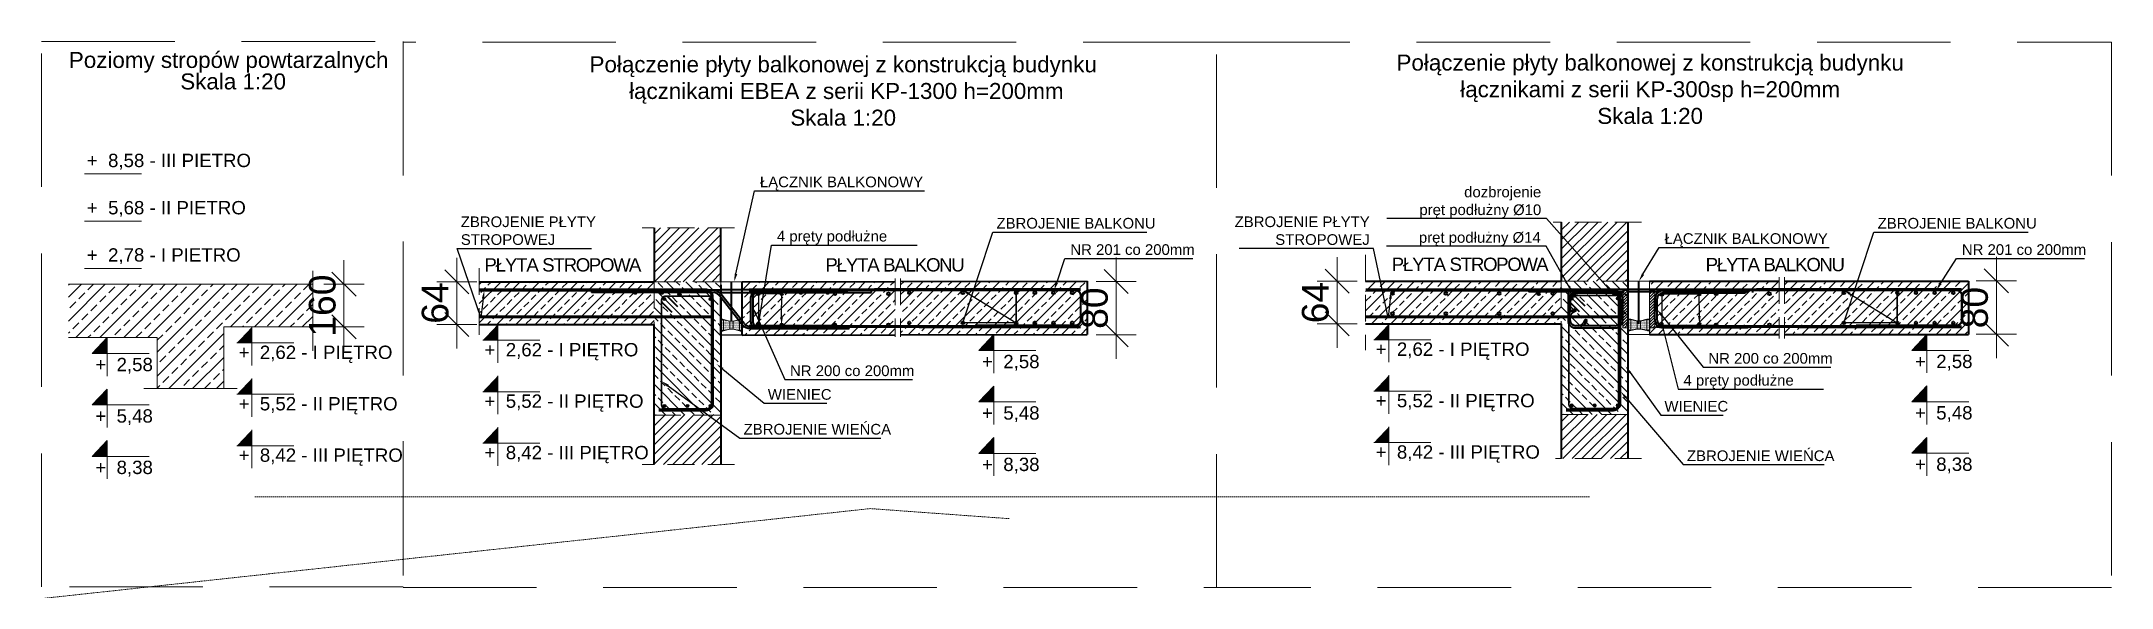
# Model space of a CAD drawing. Header units: millimetres. Extents: x -21220 to 1756793, y -806857 to 86733.
# Drawn here: x 214427 to 222183, y 80810 to 82859 of the extents above; entities that cross this region are included whole.
import ezdxf
from ezdxf import colors
from ezdxf.entities.mleader import LeaderData, LeaderLine
from ezdxf.math import Vec2, Vec3

# ---------------------------------------------------------------- set-up
doc = ezdxf.new("R2010")
doc.units = ezdxf.units.MM
doc.header["$LTSCALE"] = 10
for name, pattern in [('ACANSTGL', [0.11811, 0.07874, -0.03937]), ('DASHED', [0.75, 0.5, -0.25]), ('DASHED2', [0.375, 0.25, -0.125])]:
    doc.linetypes.add(name, pattern=pattern)
doc.layers.get('Defpoints').update_dxf_attribs({"color": 2, "lineweight": 50})
for name, color, linetype, lineweight in [('e-cad_opisy', 2, 'Continuous', 18), ('e-cad_prety_widok', 1, 'Continuous', 40), ('G-Bloki', 221, 'Continuous', 5), ('G-Cienka', 4, 'Continuous', 9), ('G-Elementy konstrukcyjne', 1, 'Continuous', 40), ('G-Kreskowanie', 9, 'Continuous', 5), ('G-Obrys', 3, 'Continuous', 20), ('G-Opisy', 2, 'Continuous', 18), ('G-Przerywana', 8, 'DASHED', 15), ('G-Wymiary', 4, 'Continuous', 9)]:
    doc.layers.add(name, color=color, linetype=linetype, lineweight=lineweight)
doc.layers.add('G-Prety', color=1, linetype='Continuous')
doc.styles.add('Arial-GG', font='arial.ttf')
doc.styles.get("Standard").update_dxf_attribs({"font": 'arial.ttf'})
doc.dimstyles.new('e-cad_1_50_[mm]', dxfattribs={"dimscale": 50, "dimtxt": 2, "dimasz": 1.8, "dimexe": 1.5, "dimexo": 0, "dimgap": 0.6, "dimtad": 1, "dimdec": 1, "dimrnd": 1, "dimtxsty": 'Arial-GG', "dimblk": 'OBLIQUE', "dimcen": 0, "dimdle": 1, "dimclrd": 4, "dimclre": 4, "dimclrt": 7, "dimadec": 1, "dimazin": 0, "dimtfac": 1, "dimtdec": 1, "dimtix": 1, "dimtmove": 0, "dimatfit": 2, "dimfxl": 1.5, "dimfxlon": 1, "dimlwd": -1, "dimlwe": -1, "dimarcsym": 0})
doc.dimstyles.new('W-1 do 50-20-GG mm', dxfattribs={"dimscale": 50, "dimtxt": 2, "dimasz": 1.8, "dimexe": 1.5, "dimexo": 0, "dimgap": 0.6, "dimtad": 1, "dimdec": 1, "dimlfac": 0.4, "dimrnd": 1, "dimtxsty": 'Arial-GG', "dimblk": 'OBLIQUE', "dimcen": 0, "dimdle": 1, "dimclrd": 4, "dimclre": 4, "dimclrt": 7, "dimadec": 1, "dimazin": 0, "dimtfac": 1, "dimtdec": 1, "dimtix": 1, "dimtmove": 0, "dimatfit": 2, "dimfxl": 1.5, "dimfxlon": 1, "dimlwd": -1, "dimlwe": -1, "dimarcsym": 0})
pattern_1 = [(45, (-864958.343, -88164.435), (-35.9210245, 35.9210245), []), (45, (-864922.42, -88164.435), (-35.9210245, 35.9210245), [25.4, -12.7])]
pattern_2 = [(45, (220878.428, 80228.0365), (-3.535534, 3.535534), [])]

msp = doc.modelspace()

# ---------------------------------------------------------------- texts
at = {"layer": 'e-cad_opisy', "ltscale": 4, "style": 'Arial-GG'}
for s, p in [('Poziomy stropów powtarzalnych', (214530.25, 82759.09)), (' Skala 1:20', (214924.47, 82678.57))]:
    msp.add_text(s, height=60, dxfattribs=at).set_placement(p)
at = {"layer": 'G-Opisy', "char_height": 60, "attachment_point": 5}
for s, insert, width in [('Połączenie płyty balkonowej z konstrukcją budynku\\P łącznikami EBEA z serii KP-1300 h=200mm\\PSkala 1:20', (217431.37, 82672.28), 1975.3738), ('Połączenie płyty balkonowej z konstrukcją budynku \\Płącznikami z serii KP-300sp h=200mm\\PSkala 1:20', (220454.68, 82678.8, 0.11), 1930.4514)]:
    msp.add_mtext(s, dxfattribs=dict(at, insert=insert, width=width))
at = {"layer": 'G-Opisy', "char_height": 50, "style": 'Arial-GG'}
for s, insert, attachment_point in [('+  8,58 - III PIETRO', (214597.48, 82437.22), 1), ('+  5,68 - II PIETRO', (214597.48, 82260.03), 1), ('+  2,58', (214629.48, 81612.5), 7), ('+  2,62 - I PIĘTRO', (215166.11, 81652.5), 7), ('+  2,62 - I PIĘTRO', (216087.49, 81662.27), 7), ('+  2,58', (217951.54, 81623.72), 7), ('+  2,62 - I PIĘTRO', (219426.21, 81664.26), 7), ('+  2,58', (221446.87, 81624.26), 7), ('+  5,52 - II PIĘTRO', (215166.11, 81459.67), 7), ('+  5,52 - II PIĘTRO', (216087.49, 81469.43), 7), ('+  5,52 - II PIĘTRO', (219426.21, 81471.42), 7), ('+  5,48', (214629.48, 81419.67), 7), ('+  5,48', (217951.54, 81430.89), 7), ('+  5,48', (221446.87, 81431.42), 7), ('+  8,38', (214629.48, 81226.83), 7), ('+  8,42 - III PIĘTRO', (215166.11, 81266.83), 7), ('+  8,42 - III PIĘTRO', (216087.49, 81276.6), 7), ('+  8,38', (217951.54, 81238.05), 7), ('+  8,42 - III PIĘTRO', (219426.21, 81278.59), 7), ('+  8,38', (221446.87, 81238.59), 7)]:
    msp.add_mtext(s, dxfattribs=dict(at, insert=insert, attachment_point=attachment_point))
at = {"layer": 'G-Opisy', "insert": (214597.48, 82082.83), "char_height": 50, "width": 833.5175, "attachment_point": 1, "style": 'Arial-GG'}
msp.add_mtext('+  2,78 - I PIETRO', dxfattribs=at)
at = {"layer": 'G-Opisy', "color": 3, "char_height": 50, "attachment_point": 1, "style": 'Arial-GG'}
for s, insert, width in [('\\T0.9;\\Q0;\\W1;PŁYTA STROPOWA', (216087.09, 82045.67, -0.06), 718.6936), ('\\T0.9;\\Q0;\\W1;PŁYTA BALKONU', (217364.39, 82045.67, -0.06), 563.6647), ('\\T0.9;\\Q0;\\W1;PŁYTA STROPOWA', (219486.26, 82047.66, -0.06), 718.6936), ('\\T0.9;\\Q0;\\W1;PŁYTA BALKONU', (220662.47, 82046.61, -0.06), 563.6647)]:
    msp.add_mtext(s, dxfattribs=dict(at, insert=insert, width=width))

# ---------------------------------------------------------------- blocks, each defined once
blk = doc.blocks.new('_Oblique')
at = {"color": 0, "linetype": 'ByBlock', "lineweight": -2}
blk.add_line((-0.5, -0.5), (0.5, 0.5), dxfattribs=at)
blk = doc.blocks.new('*D69')
at = {"layer": 'Defpoints', "color": 0, "ltscale": 2, "transparency": 16777216}
for p in [(215444.3, 81947.7), (215561, 81947.7), (215444.3, 81787.7)]:
    blk.add_point(p, dxfattribs=at)
at = {"layer": 'G-Cienka', "color": 4, "ltscale": 2, "transparency": 16777216}
for p, q in [((215561, 81947.7), (215561, 82037.7)), ((215486, 81947.7), (215636, 81947.7)), ((215561, 81787.7), (215561, 81947.7)), ((215486, 81787.7), (215636, 81787.7)), ((215561, 81787.7), (215561, 81697.7))]:
    blk.add_line(p, q, dxfattribs=at)
at = {"layer": 'G-Cienka', "color": 4, "ltscale": 2, "transparency": 16777216, "xscale": 90, "yscale": 90, "zscale": 90}
for p, rotation in [((215561, 81947.7), 270), ((215561, 81787.7), 90)]:
    blk.add_blockref('_Oblique', p, dxfattribs=dict(at, rotation=rotation))
at = {"layer": 'G-Cienka', "color": 7, "lineweight": -3, "ltscale": 2, "transparency": 16777216, "insert": (215480, 81867.7), "char_height": 100, "attachment_point": 5, "rotation": 90, "style": 'Arial-GG'}
blk.add_mtext('160', dxfattribs=at)
blk = doc.blocks.new('wkladka stalowa')
h = blk.add_hatch()
h.set_pattern_fill('DOTS', color=256, scale=1.5, style=0)
h.set_pattern_definition([(0, (-1041.124, 2574.6822), (1.190625, 2.38125), [0, -2.38125])])
h.paths.add_polyline_path([(1, 42), (11, 42), (35, 36.5), (47, 36.5), (71, 42), (81, 42), (81, 2), (71, 2), (47, 7.5), (35, 7.5), (11, 2), (1, 2)])
for p, q in [((11, 42), (11, 2)), ((35, 36.5), (35, 7.5)), ((47, 36.5), (47, 7.5)), ((71, 42), (71, 2))]:
    blk.add_line(p, q)
for points in [[(8, 1), (8, 0), (0, 0), (0, 44), (8, 44), (8, 43)], [(1, 42), (1, 43), (11.1, 43), (35.1, 37.5), (46.9, 37.5), (70.9, 43), (81, 43), (81, 42)], [(1, 42), (11, 42), (35, 36.5), (47, 36.5), (71, 42), (81, 42), (81, 2), (71, 2), (47, 7.5), (35, 7.5), (11, 2), (1, 2), (1, 42)], [(81, 2), (81, 1), (70.9, 1), (46.9, 6.5), (35.1, 6.5), (11.1, 1), (1, 1), (1, 2)], [(74, 1), (74, 0), (82, 0), (82, 44), (74, 44), (74, 43)], [(82, 43), (82, 1)]]:
    blk.add_lwpolyline(points)
blk = doc.blocks.new('*D70')
at = {"layer": 'Defpoints', "color": 0, "ltscale": 2, "transparency": 16777216}
for p in [(215984, 81957.4), (216067.7, 81957.4, 0.1), (216067.7, 81797.4, 0.1)]:
    blk.add_point(p, dxfattribs=at)
at = {"layer": 'G-Wymiary', "color": 4, "ltscale": 2, "transparency": 16777216}
for p, q in [((215984, 81957.4), (215984, 82047.4)), ((216059, 81957.4), (215909, 81957.4)), ((215984, 81797.4), (215984, 81957.4)), ((216059, 81797.4), (215909, 81797.4)), ((215984, 81797.4), (215984, 81707.4))]:
    blk.add_line(p, q, dxfattribs=at)
at = {"layer": 'G-Wymiary', "color": 4, "ltscale": 2, "transparency": 16777216, "xscale": 90, "yscale": 90, "zscale": 90}
for p, rotation in [((215984, 81957.4), 270), ((215984, 81797.4), 90)]:
    blk.add_blockref('_Oblique', p, dxfattribs=dict(at, rotation=rotation))
at = {"layer": 'G-Wymiary', "color": 7, "ltscale": 2, "transparency": 16777216, "insert": (215902.9, 81877.4), "char_height": 100, "attachment_point": 5, "rotation": 90, "style": 'Arial-GG'}
blk.add_mtext('64', dxfattribs=at)
blk = doc.blocks.new('*D71')
at = {"layer": 'Defpoints', "color": 0, "ltscale": 2, "transparency": 16777216}
for p in [(217626.2, 81958.3, 0.1), (218454.1, 81958.3), (217626.2, 81758.3, 0.1)]:
    blk.add_point(p, dxfattribs=at)
at = {"layer": 'G-Wymiary', "color": 4, "ltscale": 2, "transparency": 16777216}
for p, q in [((218454.1, 81958.3), (218454.1, 82048.3)), ((218379.1, 81958.3), (218529.1, 81958.3)), ((218454.1, 81758.3), (218454.1, 81958.3)), ((218379.1, 81758.3), (218529.1, 81758.3)), ((218454.1, 81758.3), (218454.1, 81668.3))]:
    blk.add_line(p, q, dxfattribs=at)
at = {"layer": 'G-Wymiary', "color": 4, "ltscale": 2, "transparency": 16777216, "xscale": 90, "yscale": 90, "zscale": 90}
for p, rotation in [((218454.1, 81958.3), 270), ((218454.1, 81758.3), 90)]:
    blk.add_blockref('_Oblique', p, dxfattribs=dict(at, rotation=rotation))
at = {"layer": 'G-Wymiary', "color": 7, "ltscale": 2, "transparency": 16777216, "insert": (218373, 81858.3), "char_height": 100, "attachment_point": 5, "rotation": 90, "style": 'Arial-GG'}
blk.add_mtext('80', dxfattribs=at)
blk = doc.blocks.new('*D67')
at = {"layer": 'Defpoints', "color": 0, "ltscale": 2, "transparency": 16777216}
for p in [(219281.6, 81959.4), (219365.3, 81959.4, 0.1), (219365.3, 81799.4, 0.1)]:
    blk.add_point(p, dxfattribs=at)
at = {"layer": 'G-Wymiary', "color": 4, "ltscale": 2, "transparency": 16777216}
for p, q in [((219281.6, 81959.4), (219281.6, 82049.4)), ((219356.6, 81959.4), (219206.6, 81959.4)), ((219281.6, 81799.4), (219281.6, 81959.4)), ((219356.6, 81799.4), (219206.6, 81799.4)), ((219281.6, 81799.4), (219281.6, 81709.4))]:
    blk.add_line(p, q, dxfattribs=at)
at = {"layer": 'G-Wymiary', "color": 4, "ltscale": 2, "transparency": 16777216, "xscale": 90, "yscale": 90, "zscale": 90}
for p, rotation in [((219281.6, 81959.4), 270), ((219281.6, 81799.4), 90)]:
    blk.add_blockref('_Oblique', p, dxfattribs=dict(at, rotation=rotation))
at = {"layer": 'G-Wymiary', "color": 7, "ltscale": 2, "transparency": 16777216, "insert": (219200.5, 81879.4), "char_height": 100, "attachment_point": 5, "rotation": 90, "style": 'Arial-GG'}
blk.add_mtext('64', dxfattribs=at)
blk = doc.blocks.new('*D68')
at = {"layer": 'Defpoints', "color": 0, "ltscale": 2, "transparency": 16777216}
for p in [(220923.8, 81960.3, 0.1), (221751.6, 81960.3), (220923.8, 81760.3, 0.1)]:
    blk.add_point(p, dxfattribs=at)
at = {"layer": 'G-Wymiary', "color": 4, "ltscale": 2, "transparency": 16777216}
for p, q in [((221751.6, 81960.3), (221751.6, 82050.3)), ((221676.6, 81960.3), (221826.6, 81960.3)), ((221751.6, 81760.3), (221751.6, 81960.3)), ((221676.6, 81760.3), (221826.6, 81760.3)), ((221751.6, 81760.3), (221751.6, 81670.3))]:
    blk.add_line(p, q, dxfattribs=at)
at = {"layer": 'G-Wymiary', "color": 4, "ltscale": 2, "transparency": 16777216, "xscale": 90, "yscale": 90, "zscale": 90}
for p, rotation in [((221751.6, 81960.3), 270), ((221751.6, 81760.3), 90)]:
    blk.add_blockref('_Oblique', p, dxfattribs=dict(at, rotation=rotation))
at = {"layer": 'G-Wymiary', "color": 7, "ltscale": 2, "transparency": 16777216, "insert": (221670.6, 81860.3), "char_height": 100, "attachment_point": 5, "rotation": 90, "style": 'Arial-GG'}
blk.add_mtext('80', dxfattribs=at)

# ---------------------------------------------------------------- dimensions: what is measured, and where the dimension line sits
at = {"layer": 'G-Cienka', "lineweight": -3, "ltscale": 2}
dim = msp.add_linear_dim(base=(215561.04, 81947.67), p1=(215444.32, 81787.67), p2=(215444.32, 81947.67), angle=90, text='160', dimstyle='e-cad_1_50_[mm]', dxfattribs=at)
dim.commit()
dim.dimension.update_dxf_attribs({"geometry": '*D69', "text_midpoint": (215479.99, 81867.67)})
at = {"layer": 'G-Wymiary', "ltscale": 2}
for base, p1, p2, picture, middle in [((215983.99, 81957.44, -0.06), (216067.68, 81797.44), (216067.68, 81957.44), '*D70', (215902.93, 81877.44, -0.06)), ((218454.06, 81958.32, -0.06), (217626.23, 81758.32), (217626.23, 81958.32), '*D71', (218373.01, 81858.32, -0.06)), ((219281.57, 81959.43, -0.06), (219365.27, 81799.43), (219365.27, 81959.43), '*D67', (219200.52, 81879.43, -0.06)), ((221751.65, 81960.31, -0.06), (220923.81, 81760.31), (220923.81, 81960.31), '*D68', (221670.59, 81860.31, -0.06))]:
    dim = msp.add_linear_dim(base=base, p1=p1, p2=p2, angle=90, dimstyle='W-1 do 50-20-GG mm', dxfattribs=at)
    dim.commit()
    dim.dimension.update_dxf_attribs({"geometry": picture, "text_midpoint": middle})

# ---------------------------------------------------------------- hatches: boundary and pattern name
at = {"layer": 'G-Kreskowanie', "ltscale": 2}
h = msp.add_hatch(dxfattribs=at)
h.set_pattern_fill('ANSI31', color=256, scale=8, style=0)
h.set_pattern_definition([(45, (-899319.326, -102294.862), (-17.96051224, 17.96051224), [])])
h.paths.add_polyline_path([(216972.75, 81957.44), (216972.75, 82159.21), (216722.6, 82159.21), (216722.6, 81957.44), (216722.6, 81957.44), (216972.75, 81957.44)])
h.paths.add_polyline_path([(216722.6, 81457.44), (216722.6, 81272.26), (216972.75, 81272.26), (216972.75, 81707.44), (216972.75, 81457.44)])
h = msp.add_hatch(dxfattribs=at)
h.set_pattern_fill('ANSI31', color=256, scale=8, style=0)
h.set_pattern_definition([(45, (-864958.343, -88164.435), (-17.96051224, 17.96051224), [])])
h.paths.add_polyline_path([(220121.77, 82180.97), (220121.77, 82131.46), (220274.54, 81959.43), (220371.92, 81959.43), (220371.92, 81959.43), (220371.92, 82180.97), (220121.77, 82180.97)])
h.paths.add_polyline_path([(220121.77, 82131.46), (220121.77, 81988.73), (220138.37, 81959.43), (220274.54, 81959.43)])
h.paths.add_polyline_path([(220371.92, 81294.01), (220371.92, 81709.43), (220371.92, 81459.43), (220121.77, 81459.43), (220121.77, 81709.43), (220121.77, 81294.01)])
h = msp.add_hatch(dxfattribs=at)
h.set_pattern_fill('ANSI33', color=256, scale=8, style=0)
h.set_pattern_definition(pattern_1)
h.paths.add_polyline_path([(220121.77, 81959.43), (219388.53, 81959.43), (219388.53, 81799.43), (220121.77, 81799.43), (220121.77, 81799.43), (220121.77, 81919.43), (220001.92, 81919.43), (220001.92, 81929.43), (220121.77, 81929.43), (220121.77, 81959.43)])
h.paths.add_polyline_path([(220040.92, 81911.43, -1), (220032.92, 81911.43, -1)], flags=16)
h.paths.add_polyline_path([(220451.92, 81959.43), (220451.92, 81929.43), (220821.92, 81929.43), (220821.92, 81919.43), (220811.92, 81919.43), (220811.92, 81915.43), (220639.54, 81915.43, -0.3657741), (220643.7, 81910.5, -2.1534507), (220637.87, 81915.43), (220503.92, 81915.43, 0.4142136), (220479.92, 81891.43), (220479.92, 81845.43), (220479.92, 81836.43), (220479.92, 81816.43, 0.4142136), (220503.92, 81792.43), (220518.53, 81792.43), (220515.41, 81810.71), (220530.43, 81792.43), (220612.28, 81792.43), (220811.92, 81792.43), (220821.92, 81792.43), (220821.92, 81784.43), (220811.92, 81784.43), (220634.19, 81784.43), (220626.02, 81759.43), (220938.12, 81759.43), (220938.12, 81959.43)])
h.paths.add_polyline_path([(220503.7, 81798.93, -1), (220493.7, 81798.93, -1)], flags=16)
h.paths.add_polyline_path([(220643.7, 81798.23, -1), (220633.7, 81798.23, -1)], flags=16)
h.paths.add_polyline_path([(220503.7, 81908.82, -1), (220493.7, 81908.82, -1)], flags=16)
h.paths.add_polyline_path([(220452.92, 81784.43), (220452.92, 81773.43), (220451.92, 81773.43), (220451.92, 81759.43), (220508.46, 81759.43), (220502.27, 81784.47, -0.3991926), (220471.92, 81816.43), (220471.92, 81784.43)])
h.paths.add_polyline_path([(220508.46, 81759.43), (220524.15, 81759.43), (220519.89, 81784.43), (220503.92, 81784.43, -0.0128897), (220502.27, 81784.47)])
h.paths.add_polyline_path([(220524.15, 81759.43), (220557.53, 81759.43), (220537, 81784.43), (220519.89, 81784.43)])
h.paths.add_polyline_path([(220557.53, 81759.43), (220604.9, 81759.43), (220610.49, 81784.43), (220537, 81784.43)])
h.paths.add_polyline_path([(220604.9, 81759.43), (220626.02, 81759.43), (220634.19, 81784.43), (220610.49, 81784.43)])
h.paths.add_polyline_path([(220121.77, 81988.73), (220121.77, 81959.43), (220121.77, 81959.43), (220138.37, 81959.43)])
at = {"layer": 'G-Kreskowanie', "ltscale": 0.8}
h = msp.add_hatch(dxfattribs=at)
h.set_pattern_fill('ANSI33', color=256, scale=10, style=0)
h.set_pattern_definition([(45, (-865701.27, -51093.184), (-44.9012806, 44.9012806), []), (45, (-865656.37, -51093.184), (-44.9012806, 44.9012806), [31.75, -15.875])])
h.paths.add_polyline_path([(214528.54, 81747.67), (214528.54, 81947.67), (215444.32, 81947.67), (215444.32, 81787.67), (215111.32, 81787.67), (215111.32, 81556.49), (214861.32, 81556.49), (214861.32, 81747.67)])
at = {"layer": 'G-Kreskowanie', "ltscale": 2}
h = msp.add_hatch(dxfattribs=at)
h.set_pattern_fill('ANSI33', color=256, scale=8, style=0)
h.set_pattern_definition([(45, (-899319.326, -102294.86), (-35.9210245, 35.9210245), []), (45, (-899283.405, -102294.86), (-35.9210245, 35.9210245), [25.4, -12.7])])
h.paths.add_polyline_path([(216067.68, 81797.44), (216722.6, 81797.44), (216722.6, 81797.44), (216722.6, 81917.44), (216652.75, 81917.44), (216652.75, 81917.44, -0.4142136), (216655.75, 81914.44, -2.4142136), (216652.75, 81917.44), (216652.75, 81917.44), (216571.75, 81917.44), (216487.75, 81917.44), (216487.75, 81927.44), (216722.6, 81927.44), (216722.6, 81957.44), (216722.6, 81957.44), (216067.68, 81957.44)])
h.paths.add_polyline_path([(217200.69, 81917.3, -0.4142136), (217205.69, 81912.3, -2.4142136), (217200.69, 81917.3), (217200.69, 81917.44), (217113.14, 81917.44), (217113.14, 81917.3, -0.4142136), (217118.14, 81912.3, -2.4142136), (217113.14, 81917.3), (217113.14, 81917.44), (217108.64, 81917.44), (217108.64, 81917.44, 0.3153877), (217092.64, 81901.44), (217092.64, 81901.44), (217092.64, 81879.59), (217092.64, 81806.72), (217092.64, 81806.72, 0.0087854), (217092.64, 81806.16, 0.4090448), (217108.64, 81790.44), (217108.64, 81790.44), (217111.96, 81790.44, -2.0602463), (217118.14, 81795.3, -0.3464578), (217114.31, 81790.44), (217199.52, 81790.44, -2.0602463), (217205.69, 81795.3, -0.3464578), (217201.87, 81790.44), (217444.64, 81790.44), (217453.75, 81790.44), (217453.75, 81782.44), (217444.64, 81782.44), (217108.64, 81782.44), (217082.75, 81782.44), (217082.75, 81782.44, -0.2051725), (217054.65, 81794.25), (217054.65, 81794.25), (217053.75, 81795.4), (217053.75, 81773.44), (217053.75, 81772.44), (217052.75, 81772.44), (217052.75, 81770.34), (217052.75, 81757.44), (217626.23, 81758.32), (217626.23, 81958.32), (217052.75, 81957.44), (217052.75, 81956.19), (217052.75, 81945.94), (217052.75, 81927.44), (217537.75, 81927.44), (217537.75, 81917.44), (217537.75, 81917.44), (217444.64, 81917.44), (217372.75, 81917.44), (217372.75, 81917.44, -0.4142136), (217375.75, 81914.44, -2.4142136), (217372.75, 81917.44), (217372.75, 81917.44), (217272.75, 81917.44), (217272.75, 81917.44, -0.4142136), (217275.75, 81914.44, -2.4142136), (217272.75, 81917.44), (217272.75, 81917.44), (217200.69, 81917.44)])
h.paths.add_polyline_path([(218345.94, 81759.43), (218345.94, 81959.43), (217646.23, 81958.35), (217646.23, 81758.35)])
h.paths.add_polyline_path([(217053.75, 81815.44), (217053.75, 81808.22), (217060.12, 81800.1, 0.2086908), (217082.75, 81790.44), (217082.75, 81790.44), (217090.75, 81790.44), (217090.75, 81790.44, -0.1814517), (217084.64, 81806.16), (217084.64, 81806.72), (217084.64, 81878.72), (217084.64, 81900.44), (217084.64, 81900.44, -0.1692876), (217092.91, 81917.44), (217092.91, 81917.44), (217052.75, 81917.44), (217052.75, 81816.44), (217053.75, 81816.44)])
h.paths.add_polyline_path([(216972.75, 81707.44), (216972.75, 81757.44), (216972.75, 81707.44)])
h.paths.add_polyline_path([(216972.75, 81757.44), (216972.75, 81757.44), (216972.75, 81772.44), (216972.75, 81772.44)])
h.paths.add_polyline_path([(216822.6, 81912.3, 0.4142136), (216817.6, 81917.3, 2.4142136)])
h.paths.add_polyline_path([(216755.75, 81914.44, 0.4142136), (216752.75, 81917.44, 2.4142136)])
h.paths.add_polyline_path([(216722.6, 81797.44), (216722.6, 81797.44), (216722.6, 81707.44)])
h = msp.add_hatch(dxfattribs=at)
h.set_pattern_fill('ANSI33', color=256, scale=8, angle=90, style=0)
h.set_pattern_definition([(135, (-899319.326, -102294.86), (-35.9210245, -35.9210245), []), (135, (-899319.326, -102258.94), (-35.9210245, -35.9210245), [25.4, -12.7])])
h.paths.add_polyline_path([(216972.75, 81707.44), (216972.75, 81757.44), (216972.75, 81757.44), (216972.75, 81772.44), (216972.75, 81772.44), (216971.75, 81772.44), (216971.75, 81816.44), (216972.75, 81816.44), (216972.75, 81885.34), (216972.75, 81886.34), (216972.75, 81895.79), (216972.75, 81898.68), (216965.38, 81908.07), (216965.38, 81908.07, 0.1989124), (216942.76, 81917.44), (216752.75, 81917.44), (216752.75, 81917.44, -0.4142136), (216755.75, 81914.44, -2.4142136), (216752.75, 81917.44), (216752.75, 81917.44), (216722.6, 81917.44), (216722.6, 81797.44), (216722.6, 81797.44), (216722.6, 81457.44), (216972.75, 81457.44)])
h.paths.add_polyline_path([(216822.6, 81912.3, -1), (216812.6, 81912.3, -1)], flags=16)
h.paths.add_polyline_path([(216972.75, 81945.94), (216972.75, 81957.44), (216722.6, 81957.44), (216722.6, 81927.44), (216972.75, 81927.44), (216972.75, 81942.89)])
h = msp.add_hatch(color=256, dxfattribs=at)
edge = h.paths.add_edge_path()
edge.add_arc((216817.6, 81912.3), 5, 191.459156, 466.959613)
edge.add_arc((216817.6, 81912.3), 5, 106.959613, 191.459156)
h = msp.add_hatch(color=256, dxfattribs=at)
edge = h.paths.add_edge_path()
edge.add_line((217444.64, 81790.44), (217201.87, 81790.44))
edge.add_arc((217200.69, 81795.3), 5, 256.436177, 283.563823, ccw=False)
edge.add_line((217199.52, 81790.44), (217114.31, 81790.44))
edge.add_arc((217113.58, 81791.54), 1.32, 250.140316, 303.423507, ccw=False)
edge.add_line((217113.14, 81790.3), (217111.96, 81790.44))
edge.add_arc((217109.34, 81807.44), 17.21, 166.08555, 278.764238, ccw=False)
edge.add_line((217092.64, 81811.58), (217092.64, 81896.44))
edge.add_arc((217133.68, 81881.76), 43.58, 125.065361, 160.326742, ccw=False)
edge.add_line((217108.64, 81917.44), (217444.64, 81917.44))
edge.add_line((217444.64, 81917.44), (217444.64, 81925.44))
edge.add_line((217444.64, 81925.44), (217108.64, 81925.44))
edge.add_arc((217128.85, 81884.67), 45.5, 116.366073, 166.314329)
edge.add_line((217084.64, 81895.44), (217084.64, 81806.72))
edge.add_arc((217108.64, 81806.44), 24, 179.324733, 270)
edge.add_line((217108.64, 81782.44), (217444.64, 81782.44))
edge.add_line((217444.64, 81782.44), (217444.64, 81790.44))
h = msp.add_hatch(color=256, dxfattribs=at)
edge = h.paths.add_edge_path()
edge.add_line((217444.64, 81790.44), (217201.87, 81790.44))
edge.add_arc((217200.69, 81795.3), 5, 256.436177, 283.563823, ccw=False)
edge.add_line((217199.52, 81790.44), (217114.31, 81790.44))
edge.add_arc((217113.58, 81791.54), 1.32, 250.140316, 303.423507, ccw=False)
edge.add_line((217113.14, 81790.3), (217111.96, 81790.44))
edge.add_arc((217109.34, 81807.44), 17.21, 166.08555, 278.764238, ccw=False)
edge.add_line((217092.64, 81811.58), (217092.64, 81901.44))
edge.add_arc((217112.06, 81898.02), 19.72, 99.990736, 170.009264, ccw=False)
edge.add_line((217108.64, 81917.44), (217444.64, 81917.44))
edge.add_line((217444.64, 81917.44), (217444.64, 81925.44))
edge.add_line((217444.64, 81925.44), (217108.64, 81925.44))
edge.add_arc((217113.16, 81897.08), 28.72, 99.054793, 173.283508)
edge.add_line((217084.64, 81900.44), (217084.64, 81806.72))
edge.add_arc((217108.64, 81806.44), 24, 179.324733, 270)
edge.add_line((217108.64, 81782.44), (217444.64, 81782.44))
edge.add_line((217444.64, 81782.44), (217444.64, 81790.44))
h = msp.add_hatch(color=256, dxfattribs=at)
edge = h.paths.add_edge_path()
edge.add_arc((217113.14, 81912.3), 5, 191.459156, 466.959613)
edge.add_arc((217113.14, 81912.3), 5, 106.959613, 191.459156)
h = msp.add_hatch(color=256, dxfattribs=at)
edge = h.paths.add_edge_path()
edge.add_arc((217200.69, 81912.3), 5, 191.459156, 466.959613)
edge.add_arc((217200.69, 81912.3), 5, 106.959613, 191.459156)
h = msp.add_hatch(dxfattribs=at)
h.set_pattern_fill('ANSI33', color=256, scale=8, angle=90, style=0)
h.set_pattern_definition([(135, (-895920.155, -102292.873), (-35.9210245, -35.9210245), []), (135, (-895920.155, -102256.95), (-35.9210245, -35.9210245), [25.4, -12.7])])
h.paths.add_polyline_path([(220371.92, 81709.43), (220371.92, 81759.43), (220371.92, 81759.43), (220371.92, 81774.43), (220371.92, 81774.43), (220370.92, 81774.43), (220370.92, 81818.43), (220371.92, 81818.43), (220371.92, 81887.33), (220371.92, 81888.33), (220371.92, 81897.77), (220371.92, 81900.66), (220364.55, 81910.06), (220364.55, 81910.06, 0.1989124), (220341.93, 81919.43), (220151.92, 81919.43), (220151.92, 81919.43, -0.4142136), (220154.92, 81916.43, -2.4142136), (220151.92, 81919.43), (220151.92, 81919.43), (220121.77, 81919.43), (220121.77, 81799.43), (220121.77, 81799.43), (220121.77, 81459.43), (220371.92, 81459.43)])
h.paths.add_polyline_path([(220221.77, 81914.29, -1), (220211.77, 81914.29, -1)], flags=16)
h.paths.add_polyline_path([(220371.92, 81947.93), (220371.92, 81959.43), (220121.77, 81959.43), (220121.77, 81929.43), (220371.92, 81929.43), (220371.92, 81944.88)])
at = {"layer": 'G-Kreskowanie'}
h = msp.add_hatch(color=1, dxfattribs=at)
h.dxf.hatch_style = 1
edge = h.paths.add_edge_path()
edge.add_arc((220167.79, 81907.49), 7, 0, 360)
h = msp.add_hatch(dxfattribs=at)
h.set_pattern_fill('ANSI31', color=256, style=0)
h.set_pattern_definition([(45, (-2959206.9724, -270754.3526), (-2.2450640303, 2.2450640303), [])])
edge = h.paths.add_edge_path()
edge.add_arc((220318.43, 81910.01), 5, 191.459156, 466.959613)
edge.add_arc((220318.43, 81910.01), 5, 106.959613, 191.459156)
h = msp.add_hatch(dxfattribs=at)
h.set_pattern_fill('ANSI31', color=256, scale=60, style=0)
h.set_pattern_definition([(45, (220878.428, 79812.431), (-5.3033, 5.3033), [])])
h.paths.add_polyline_path([(220471.92, 81784.43), (220451.92, 81784.43), (220451.92, 81924.43), (220471.92, 81924.43)])
h.paths.add_polyline_path([(220371.92, 81924.43), (220371.92, 81784.43), (220351.92, 81784.43), (220351.92, 81924.43)])
at = {"layer": 'G-Kreskowanie', "ltscale": 2}
h = msp.add_hatch(color=256, dxfattribs=at)
edge = h.paths.add_edge_path()
edge.add_line((220811.92, 81784.43), (220811.92, 81792.43))
edge.add_line((220811.92, 81792.43), (220503.92, 81792.43))
edge.add_arc((220503.94, 81816.46), 24.04, 182.473658, 269.964093, ccw=False)
edge.add_line((220479.92, 81815.43), (220479.92, 81891.43))
edge.add_arc((220503.92, 81891.43), 24, 90, 180, ccw=False)
edge.add_line((220503.92, 81915.43), (220811.92, 81915.43))
edge.add_line((220811.92, 81915.43), (220811.92, 81923.43))
edge.add_line((220811.92, 81923.43), (220503.92, 81923.43))
edge.add_arc((220503.92, 81891.43), 32, 90, 180)
edge.add_line((220471.92, 81891.43), (220471.92, 81815.43))
edge.add_arc((220503.93, 81816.45), 32.03, 181.838854, 269.979907)
edge.add_line((220503.92, 81784.43), (220811.92, 81784.43))
at = {"layer": 'G-Kreskowanie'}
h = msp.add_hatch(dxfattribs=at)
h.set_pattern_fill('ANSI31', color=256, scale=40, style=0)
h.set_pattern_definition(pattern_2)
edge = h.paths.add_edge_path()
edge.add_arc((220498.7, 81908.82), 5, 191.459156, 466.959613)
edge.add_arc((220498.7, 81908.82), 5, 106.959613, 191.459156)
h = msp.add_hatch(dxfattribs=at)
h.set_pattern_fill('ANSI31', color=256, scale=40, style=0)
h.set_pattern_definition(pattern_2)
edge = h.paths.add_edge_path()
edge.add_arc((220638.7, 81910.5), 5, 191.459156, 466.959613)
edge.add_arc((220638.7, 81910.5), 5, 106.959613, 191.459156)
at = {"layer": 'G-Kreskowanie', "ltscale": 2}
h = msp.add_hatch(dxfattribs=at)
h.set_pattern_fill('ANSI33', color=256, scale=8, style=0)
h.set_pattern_definition(pattern_1)
h.paths.add_polyline_path([(220958.12, 81959.43), (220958.12, 81759.43), (221647.3, 81759.43), (221647.3, 81959.43)])
at = {"layer": 'G-Kreskowanie', "ltscale": 0.8}
h = msp.add_hatch(color=256, dxfattribs=at)
edge = h.paths.add_edge_path()
edge.add_arc((216761.55, 81892.42), 6, 0, 360)
h = msp.add_hatch(color=256, dxfattribs=at)
edge = h.paths.add_edge_path()
edge.add_arc((216933.95, 81892.42), 6, 0, 360)
h = msp.add_hatch(color=256, dxfattribs=at)
edge = h.paths.add_edge_path()
edge.add_arc((220160.72, 81894.41), 6, 0, 360)
h = msp.add_hatch(color=256, dxfattribs=at)
edge = h.paths.add_edge_path()
edge.add_arc((220333.12, 81894.41), 6, 0, 360)
for points in [[(215215.89, 81787.67), (215215.89, 81787.67), (215159.45, 81728.01), (215215.89, 81728.01)], [(216137.27, 81797.44), (216137.27, 81797.44), (216080.83, 81737.78), (216137.27, 81737.78)], [(217995.79, 81758.89), (217995.79, 81758.89), (217939.35, 81699.23), (217995.79, 81699.23)], [(219475.99, 81799.43), (219475.99, 81799.43), (219419.55, 81739.77), (219475.99, 81739.77)], [(221491.12, 81759.43), (221491.12, 81759.43), (221434.68, 81699.77), (221491.12, 81699.77)], [(214673.73, 81747.67), (214673.73, 81747.67), (214617.29, 81688.01), (214673.73, 81688.01)], [(215215.89, 81594.83), (215215.89, 81594.83), (215159.45, 81535.17), (215215.89, 81535.17)], [(216137.27, 81604.6), (216137.27, 81604.6), (216080.83, 81544.94), (216137.27, 81544.94)], [(219475.99, 81606.59), (219475.99, 81606.59), (219419.55, 81546.93), (219475.99, 81546.93)], [(214673.73, 81554.83), (214673.73, 81554.83), (214617.29, 81495.17), (214673.73, 81495.17)], [(217995.79, 81566.05), (217995.79, 81566.05), (217939.35, 81506.39), (217995.79, 81506.39)], [(221491.12, 81566.59), (221491.12, 81566.59), (221434.68, 81506.93), (221491.12, 81506.93)], [(214673.73, 81362), (214673.73, 81362), (214617.29, 81302.34), (214673.73, 81302.34)], [(215215.89, 81402), (215215.89, 81402), (215159.45, 81342.34), (215215.89, 81342.34)], [(216137.27, 81411.76), (216137.27, 81411.76), (216080.83, 81352.1), (216137.27, 81352.1)], [(217995.79, 81373.21), (217995.79, 81373.21), (217939.35, 81313.55), (217995.79, 81313.55)], [(219475.99, 81413.75), (219475.99, 81413.75), (219419.55, 81354.09), (219475.99, 81354.09)], [(221491.12, 81373.75), (221491.12, 81373.75), (221434.68, 81314.09), (221491.12, 81314.09)]]:
    msp.add_hatch(color=256, dxfattribs=at).paths.add_polyline_path(points)
at = {"layer": 'G-Kreskowanie', "ltscale": 2}
h = msp.add_hatch(color=256, dxfattribs=at)
edge = h.paths.add_edge_path()
edge.add_arc((217113.14, 81795.3), 5, -106.959613, 168.540844, ccw=False)
edge.add_arc((217113.14, 81795.3), 5, 168.540844, 253.040387, ccw=False)
h = msp.add_hatch(color=256, dxfattribs=at)
edge = h.paths.add_edge_path()
edge.add_arc((217200.69, 81795.3), 5, -106.959613, 168.540844, ccw=False)
edge.add_arc((217200.69, 81795.3), 5, 168.540844, 253.040387, ccw=False)
h = msp.add_hatch(dxfattribs=at)
h.set_pattern_fill('ANSI31', color=256, scale=40, style=0)
h.set_pattern_definition(pattern_2)
edge = h.paths.add_edge_path()
edge.add_arc((220498.7, 81798.93), 5, -106.959613, 168.540844, ccw=False)
edge.add_arc((220498.7, 81798.93), 5, 168.540844, 253.040387, ccw=False)
at = {"layer": 'G-Kreskowanie'}
h = msp.add_hatch(dxfattribs=at)
h.set_pattern_fill('ANSI31', color=256, scale=40, style=0)
h.set_pattern_definition(pattern_2)
edge = h.paths.add_edge_path()
edge.add_arc((220638.7, 81798.23), 5, -106.959613, 168.540844, ccw=False)
edge.add_arc((220638.7, 81798.23), 5, 168.540844, 253.040387, ccw=False)
at = {"layer": 'G-Kreskowanie', "ltscale": 0.8}
h = msp.add_hatch(color=256, dxfattribs=at)
edge = h.paths.add_edge_path()
edge.add_arc((216761.55, 81491.46), 6, 0, 360)
h = msp.add_hatch(color=256, dxfattribs=at)
edge = h.paths.add_edge_path()
edge.add_arc((216847.75, 81491.46), 6, 0, 360)
h = msp.add_hatch(color=256, dxfattribs=at)
edge = h.paths.add_edge_path()
edge.add_arc((216933.95, 81491.46), 6, 0, 360)
h = msp.add_hatch(color=256, dxfattribs=at)
edge = h.paths.add_edge_path()
edge.add_arc((220160.72, 81493.45), 6, 0, 360)
h = msp.add_hatch(color=256, dxfattribs=at)
edge = h.paths.add_edge_path()
edge.add_arc((220246.92, 81493.45), 6, 0, 360)
h = msp.add_hatch(color=256, dxfattribs=at)
edge = h.paths.add_edge_path()
edge.add_arc((220333.12, 81493.45), 6, 0, 360)

# ---------------------------------------------------------------- linework, layer by layer
at = {"color": 1}
msp.add_line((220351.92, 81836.43), (220351.92, 81902.43), dxfattribs=at)
at = {"layer": 'e-cad_prety_widok', "ltscale": 2}
for p, q in [((216487.75, 81927.44), (216972.75, 81927.44)), ((216487.75, 81927.44), (216487.75, 81917.44)), ((216942.76, 81917.44), (216487.75, 81917.44)), ((216942.76, 81925.44), (216571.75, 81925.44)), ((216942.76, 81925.44), (216571.75, 81925.44)), ((216571.75, 81925.44), (216571.75, 81917.44)), ((217054.65, 81794.25), (216965.38, 81908.07)), ((216972.75, 81917.44), (216966.76, 81917.44)), ((217060.12, 81800.1), (216971.04, 81913.73)), ((216972.75, 81945.94), (216972.75, 81917.44)), ((216972.75, 81942.89), (216972.75, 81910.87)), ((217537.75, 81927.44), (216972.75, 81927.44)), ((216972.75, 81917.44), (217092.91, 81917.44)), ((217012.75, 81809.94), (217012.75, 81957.44)), ((217052.75, 81757.21), (217052.75, 81957.44)), ((217052.75, 81757.39), (217052.75, 81956.19)), ((217052.75, 81917.44), (217052.75, 81945.94)), ((217108.64, 81925.44), (217444.64, 81925.44)), ((217108.64, 81917.44), (217537.75, 81917.44)), ((217444.64, 81917.44), (217108.64, 81917.44)), ((217444.64, 81925.44), (217444.64, 81917.44)), ((217444.64, 81925.44), (217444.64, 81917.44)), ((217537.75, 81917.44), (217537.75, 81927.44)), ((220503.92, 81923.43), (220811.92, 81923.43)), ((220503.92, 81915.43), (220811.92, 81915.43)), ((220811.92, 81915.43), (220503.92, 81915.43)), ((220746, 81925.44), (220746, 81917.44)), ((220746, 81925.44), (220746, 81917.44)), ((220811.92, 81923.43), (220811.92, 81915.43)), ((220839.11, 81917.44), (220839.11, 81927.44)), ((216972.75, 81895.79), (216972.75, 81757.44)), ((216972.75, 81757.44), (216972.75, 81895.79)), ((216972.75, 81895.79), (216972.75, 81757.44)), ((216972.75, 81886.34), (216972.75, 81885.34)), ((216972.75, 81885.34), (216972.75, 81757.44)), ((217084.64, 81806.16), (217084.64, 81900.44)), ((217092.64, 81901.44), (217092.64, 81806.16)), ((220479.92, 81845.43), (220479.92, 81891.43)), ((220479.92, 81891.43), (220479.92, 81816.43)), ((220479.92, 81891.43), (220479.92, 81816.43)), ((216972.75, 81795.34), (216972.75, 81794.34)), ((216972.75, 81792.84), (216972.75, 81793.34)), ((216972.75, 81792.84), (216972.75, 81793.34)), ((216972.75, 81792.84), (216972.75, 81780.84)), ((217052.75, 81770.34), (217052.75, 81802.42)), ((217052.75, 81770.44), (217052.75, 81801.91)), ((217052.75, 81793.44), (217052.75, 81801.91)), ((217052.75, 81794.34), (217052.75, 81795.34)), ((217082.75, 81790.44), (217090.75, 81790.44)), ((217082.75, 81782.44), (217453.75, 81782.44)), ((217108.64, 81790.44), (217453.75, 81790.44)), ((217108.64, 81790.44), (217444.64, 81790.44)), ((217444.64, 81782.44), (217108.64, 81782.44)), ((217444.64, 81790.44), (217444.64, 81782.44)), ((217453.75, 81782.44), (217453.75, 81790.44)), ((220503.92, 81792.43), (220821.92, 81792.43)), ((220503.92, 81792.43), (220811.92, 81792.43)), ((220821.92, 81784.43), (220503.92, 81784.43)), ((220811.92, 81784.43), (220503.92, 81784.43)), ((220746, 81790.44), (220746, 81782.44)), ((220755.11, 81782.44), (220755.11, 81790.44))]:
    msp.add_line(p, q, dxfattribs=at)
at = {"layer": 'e-cad_prety_widok', "color": 1}
for p, q in [((220146.92, 81904.43), (220146.92, 81812.43)), ((220154.92, 81904.43), (220154.92, 81844.01)), ((220163.22, 81915.43), (220319.92, 81915.43)), ((220503.92, 81923.43), (220811.92, 81923.43)), ((220160.92, 81848.67), (220173.91, 81856.17)), ((220177.91, 81849.25), (220164.92, 81841.75)), ((220173.91, 81856.17), (220177.91, 81849.25)), ((220343.92, 81891.43), (220343.92, 81812.43)), ((220351.92, 81812.43), (220351.92, 81891.43)), ((220471.92, 81845.43), (220471.92, 81891.43)), ((220471.92, 81816.43), (220471.92, 81891.43)), ((220154.92, 81812.43), (220154.92, 81824.46)), ((220323.92, 81792.43), (220174.92, 81792.43)), ((220174.92, 81784.43), (220323.92, 81784.43)), ((220211.74, 81815.42), (220204.24, 81802.43)), ((220211.17, 81798.43), (220218.67, 81811.42)), ((220218.67, 81811.42), (220211.74, 81815.42)), ((220821.92, 81792.43), (220821.92, 81784.43))]:
    msp.add_line(p, q, dxfattribs=at)
at = {"layer": 'e-cad_prety_widok', "linetype": 'ACANSTGL', "ltscale": 15}
msp.add_line((220471.92, 81816.43), (220471.92, 81891.43), dxfattribs=at)
at = {"layer": 'e-cad_prety_widok', "ltscale": 2, "const_width": 4}
msp.add_lwpolyline([(216972.75, 81757.44), (217052.75, 81757.44), (217052.75, 81957.44), (216972.75, 81957.44)], close=True, dxfattribs=at)
at = {"layer": 'e-cad_prety_widok', "ltscale": 2}
for points in [[(217924.94, 81793.43, 8, 8, 0), (218300.94, 81793.43, 8, 8, 0.4142136), (218320.94, 81813.43, 8, 8, 0), (218320.94, 81905.43, 8, 8, 0.4142136), (218300.94, 81925.43, 8, 8, 0), (217924.94, 81925.43, 0, 0, 0)], [(221226.29, 81793.43, 8, 8, 0), (221602.3, 81793.43, 8, 8, 0.4142136), (221622.3, 81813.43, 8, 8, 0), (221622.29, 81905.43, 8, 8, 0.4142136), (221602.3, 81925.43, 8, 8, 0), (221226.3, 81925.43, 0, 0, 0)]]:
    msp.add_lwpolyline(points, format="xyseb", dxfattribs=at)
at = {"layer": 'e-cad_prety_widok', "color": 1}
for points in [[(220351.92, 81919.43), (220319.92, 81919.43), (220001.92, 81919.43), (220001.92, 81929.43), (220371.92, 81929.43)], [(220351.92, 81915.43), (220341.09, 81915.43)], [(220371.92, 81929.43), (220821.92, 81929.43), (220821.92, 81919.43), (220821.92, 81919.43)], [(220488.43, 81919.43), (220371.92, 81919.43)], [(220821.92, 81919.43), (220811.92, 81919.43)]]:
    msp.add_lwpolyline(points, dxfattribs=at)
at = {"layer": 'e-cad_prety_widok', "ltscale": 2}
for points in [[(220479.92, 81891.43), (220479.92, 81836.43)], [(220811.92, 81784.43), (220811.92, 81792.43)]]:
    msp.add_lwpolyline(points, dxfattribs=at)
for centre, radius in [((216652.75, 81914.44), 3), ((216752.75, 81914.44), 3), ((216817.6, 81912.3), 5), ((217113.14, 81912.3), 5), ((217200.69, 81912.3), 5), ((217272.75, 81914.44), 3), ((217372.75, 81914.44), 3), ((217400.69, 81912.3), 5), ((217600.69, 81912.3), 5), ((217679.29, 81915.51), 5), ((217879.29, 81915.51), 5), ((218079.29, 81915.51), 5), ((218149.29, 81915.51), 5), ((218219.29, 81915.51), 5), ((218289.29, 81915.51), 5), ((219489.33, 81912.8), 5), ((219689.33, 81912.8), 5), ((219889.33, 81912.8), 5), ((220089.33, 81912.8), 5), ((220498.7, 81908.82), 5), ((220638.7, 81910.5), 5), ((220702.05, 81912.3), 5), ((220902.05, 81912.3), 5), ((221180.65, 81915.51), 5), ((221380.65, 81915.51), 5), ((221450.65, 81915.51), 5), ((221520.65, 81915.51), 5), ((221590.65, 81915.51), 5), ((219489.33, 81837.91), 5), ((219689.33, 81837.91), 5), ((219889.33, 81837.91), 5), ((220089.33, 81837.91), 5), ((217113.14, 81795.3), 5), ((217200.69, 81795.3), 5), ((217400.69, 81795.3), 5), ((217600.69, 81795.3), 5), ((217679.29, 81802.71), 5), ((217879.29, 81802.71), 5), ((218079.29, 81802.71), 5), ((218149.29, 81802.71), 5), ((218219.29, 81802.71), 5), ((218289.29, 81802.71), 5), ((220638.7, 81798.23), 5), ((220702.05, 81795.3), 5), ((220902.05, 81795.3), 5), ((221180.65, 81802.71), 5), ((221380.65, 81802.71), 5), ((221450.65, 81802.71), 5), ((221520.65, 81802.71), 5), ((221590.65, 81802.71), 5)]:
    msp.add_circle(centre, radius, dxfattribs=at)
at = {"layer": 'e-cad_prety_widok', "color": 1}
for centre, radius in [((220036.92, 81911.43), 4), ((220167.79, 81907.49), 7)]:
    msp.add_circle(centre, radius, dxfattribs=at)
at = {"layer": 'e-cad_prety_widok', "linetype": 'ACANSTGL', "ltscale": 15}
msp.add_circle((220318.43, 81910.01), 5, dxfattribs=at)
msp.add_circle((220318.43, 81910.01), 5, dxfattribs=at)
at = {"layer": 'e-cad_prety_widok', "ltscale": 2}
for centre, radius, start, end in [((216942.76, 81885.44), 40, 45, 90), ((216942.76, 81885.44), 32, 45, 90), ((217113.16, 81897.08), 28.72, 99.054461, 173.28384), ((217112.06, 81898.02), 19.72, 99.990736, 170.009264), ((220503.92, 81891.43), 32, 90, 180), ((220503.92, 81891.43), 32, 90, 180), ((220503.92, 81891.43), 24, 90, 180), ((220503.92, 81891.43), 24, 90, 180), ((217113.16, 81882.08), 28.72, 186.71616, 186.717188), ((217112.06, 81883.02), 19.72, 189.990736, 189.990978), ((217112.06, 81883.02), 19.72, 189.990736, 189.990978), ((217082.49, 81821.14), 38.7, 224.004236, 270.382677), ((217082.5, 81821.19), 30.76, 223.309704, 270.461372), ((217108.64, 81806.44), 24, 179.324733, 269.997186), ((217108.64, 81806.44), 16, 178.993298, 269.993747), ((220503.92, 81816.43), 32, 180, 270), ((220503.92, 81816.43), 32, 180, 270), ((220503.92, 81816.43), 24, 180, 270), ((220503.92, 81816.43), 24, 180, 270)]:
    msp.add_arc(centre, radius, start, end, dxfattribs=at)
at = {"layer": 'e-cad_prety_widok', "color": 1}
for centre, radius, start, end in [((220174.92, 81904.43), 28, 156.867604, 180), ((220174.92, 81904.43), 20, 146.632987, 180), ((220319.92, 81891.43), 24, 0, 90), ((220319.92, 81891.43), 32, 0, 48.590378), ((220175.19, 81824.15), 28.37, 120.184186, 175.105419), ((220174.93, 81824.42), 20.01, 120.005728, 180.099651), ((220174.92, 81812.43), 28, 180, 270), ((220174.92, 81812.43), 20, 180, 270), ((220186.92, 81812.43), 20, 270, 330), ((220186.92, 81812.43), 28, 314.415309, 330), ((220323.92, 81812.43), 28, 270, 0), ((220323.92, 81812.43), 20, 270, 0)]:
    msp.add_arc(centre, radius, start, end, dxfattribs=at)
at = {"layer": 'e-cad_prety_widok', "ltscale": 2}
for points in [[(216751.13, 81917.44), (216749.75, 81914.44), (216747.55, 81917.44)], [(217274.38, 81917.44), (217275.75, 81914.44), (217277.95, 81917.44)], [(217374.38, 81917.44), (217375.75, 81914.44), (217377.95, 81917.44)]]:
    msp.add_solid(points, dxfattribs=at)
at = {"layer": 'G-Cienka', "ltscale": 0.8}
for points in [[(216811.71, 81863.47, 6, 6, 0), (216776.36, 81898.82, 6, 6, 0.6681786), (216750.75, 81888.22, 6, 6, 0), (216750.75, 81495.66, 6, 6, 0.4142136), (216765.75, 81480.66, 6, 6, 0), (216929.75, 81480.66, 6, 6, 0.4142136), (216944.75, 81495.66, 6, 6, 0), (216944.75, 81888.22, 6, 6, 0.4142136), (216929.75, 81903.22, 6, 6, 0), (216765.75, 81903.22, 6, 6, 0.6681786), (216755.15, 81877.61, 6, 6, 0), (216790.5, 81842.26, 0, 0, 0)], [(220210.88, 81865.46, 6, 6, 0), (220175.53, 81900.81, 6, 6, 0.6681786), (220149.92, 81890.21, 6, 6, 0), (220149.92, 81497.65, 6, 6, 0.4142136), (220164.92, 81482.65, 6, 6, 0), (220328.92, 81482.65, 6, 6, 0.4142136), (220343.92, 81497.65, 6, 6, 0), (220343.92, 81890.21, 6, 6, 0.4142136), (220328.92, 81905.21, 6, 6, 0), (220164.92, 81905.21, 6, 6, 0.6681786), (220154.32, 81879.6, 6, 6, 0), (220189.67, 81844.24, 0, 0, 0)]]:
    msp.add_lwpolyline(points, format="xyseb", dxfattribs=at)
at = {"layer": 'G-Cienka'}
for points in [[(220371.92, 81784.43), (220351.92, 81784.43), (220351.92, 81924.43), (220371.92, 81924.43)], [(220451.92, 81924.43), (220471.92, 81924.43), (220471.92, 81784.43), (220451.92, 81784.43)]]:
    msp.add_lwpolyline(points, dxfattribs=at)
at = {"layer": 'G-Cienka', "ltscale": 0.8}
for centre in [(216761.55, 81892.42), (216933.95, 81892.42), (220160.72, 81894.41), (220333.12, 81894.41), (216761.55, 81491.46), (216847.75, 81491.46), (216933.95, 81491.46), (220160.72, 81493.45), (220246.92, 81493.45), (220333.12, 81493.45)]:
    msp.add_circle(centre, 6, dxfattribs=at)
at = {"layer": 'G-Elementy konstrukcyjne', "ltscale": 2}
for p, q in [((216722.6, 82159.21), (216722.6, 81957.44)), ((216972.75, 81957.44), (216972.75, 82159.21)), ((220121.77, 82180.97), (220121.77, 81959.43)), ((220371.92, 81294.01), (220371.92, 82180.97)), ((216067.68, 81957.44), (216722.6, 81957.44)), ((217052.75, 81957.44), (217626.23, 81958.32)), ((217646.23, 81958.35), (218345.94, 81959.43)), ((219388.53, 81959.43), (220121.77, 81959.43)), ((220411.92, 81799.2), (220411.92, 81959.43)), ((220451.92, 81959.43), (220938.12, 81959.43)), ((220958.12, 81959.43), (221647.3, 81959.43)), ((221647.3, 81959.43), (221647.3, 81759.43)), ((216067.68, 81797.44), (216722.6, 81797.44)), ((216722.6, 81272.26), (216722.6, 81797.44)), ((216972.75, 81757.44), (216972.75, 81272.26)), ((217052.75, 81757.44), (217626.23, 81758.32)), ((217646.23, 81758.35), (218345.94, 81759.43)), ((219388.53, 81799.43), (220121.77, 81799.43)), ((220121.77, 81799.43), (220121.77, 81294.01)), ((220451.92, 81759.43), (220938.12, 81759.43)), ((220958.12, 81759.43), (221647.3, 81759.43))]:
    msp.add_line(p, q, dxfattribs=at)
msp.add_lwpolyline([(218345.94, 81959.43), (218345.94, 81759.43)], dxfattribs=at)
at = {"layer": 'G-Elementy konstrukcyjne', "ltscale": 2, "const_width": 4}
msp.add_lwpolyline([(220451.92, 81759.43), (220371.92, 81759.43), (220371.92, 81959.43), (220451.92, 81959.43)], close=True, dxfattribs=at)
at = {"layer": 'G-Obrys', "ltscale": 4}
for p, q in [((214528.54, 81947.67), (215444.32, 81947.67)), ((215111.32, 81787.67), (215111.32, 81556.49)), ((215111.32, 81787.67), (215444.32, 81787.67)), ((214528.54, 81747.67), (214861.32, 81747.67)), ((214861.32, 81747.67), (214861.32, 81556.49))]:
    msp.add_line(p, q, dxfattribs=at)
at = {"layer": 'G-Opisy'}
for p, q in [((214588.87, 82361.72), (214802.25, 82361.72)), ((214588.87, 82184.52), (214802.25, 82184.52)), ((214588.87, 82007.33), (214802.25, 82007.33)), ((215215.89, 81643.34), (215215.89, 81787.67)), ((216137.27, 81653.11), (216137.27, 81797.44)), ((217995.79, 81758.89), (217939.35, 81699.23)), ((217995.79, 81614.56), (217995.79, 81758.89)), ((219475.99, 81655.1), (219475.99, 81799.43)), ((221491.12, 81759.43), (221434.68, 81699.77)), ((221491.12, 81615.1), (221491.12, 81759.43)), ((214673.73, 81747.67), (214617.29, 81688.01)), ((214617.29, 81688.01), (214830.67, 81688.01)), ((214673.73, 81603.34), (214673.73, 81747.67)), ((215159.45, 81728.01), (215372.83, 81728.01)), ((216080.83, 81737.78), (216294.21, 81737.78)), ((217939.35, 81699.23), (218152.73, 81699.23)), ((219419.55, 81739.77), (219632.93, 81739.77)), ((221434.68, 81699.77), (221648.06, 81699.77)), ((215215.89, 81450.5), (215215.89, 81594.83)), ((216137.27, 81460.27), (216137.27, 81604.6)), ((219475.99, 81462.26), (219475.99, 81606.59)), ((214673.73, 81554.83), (214617.29, 81495.17)), ((214673.73, 81410.5), (214673.73, 81554.83)), ((215159.45, 81535.17), (215372.83, 81535.17)), ((216080.83, 81544.94), (216294.21, 81544.94)), ((217995.79, 81566.05), (217939.35, 81506.39)), ((217995.79, 81421.72), (217995.79, 81566.05)), ((219419.55, 81546.93), (219632.93, 81546.93)), ((221491.12, 81566.59), (221434.68, 81506.93)), ((221491.12, 81422.26), (221491.12, 81566.59)), ((214617.29, 81495.17), (214830.67, 81495.17)), ((217939.35, 81506.39), (218152.73, 81506.39)), ((221434.68, 81506.93), (221648.06, 81506.93)), ((214673.73, 81362), (214617.29, 81302.34)), ((214673.73, 81217.67), (214673.73, 81362)), ((215215.89, 81257.67), (215215.89, 81402)), ((216137.27, 81267.43), (216137.27, 81411.76)), ((217995.79, 81373.21), (217939.35, 81313.55)), ((217995.79, 81228.88), (217995.79, 81373.21)), ((219475.99, 81269.42), (219475.99, 81413.75)), ((221491.12, 81373.75), (221434.68, 81314.09)), ((221491.12, 81229.42), (221491.12, 81373.75)), ((214617.29, 81302.34), (214830.67, 81302.34)), ((215159.45, 81342.34), (215372.83, 81342.34)), ((216080.83, 81352.1), (216294.21, 81352.1)), ((217939.35, 81313.55), (218152.73, 81313.55)), ((219419.55, 81354.09), (219632.93, 81354.09)), ((221434.68, 81314.09), (221648.06, 81314.09))]:
    msp.add_line(p, q, dxfattribs=at)
at = {"layer": 'G-Prety', "linetype": 'DASHED2', "ltscale": 100, "const_width": 12}
for points in [[(216740.25, 81476.44), (216915.25, 81476.44, 0.4142136), (216940.25, 81501.44), (216940.25, 81901.44, 0.4142136), (216915.25, 81926.44), (216067.68, 81926.44)], [(220139.42, 81476.44), (220314.42, 81476.44, 0.4142136), (220339.42, 81501.44), (220339.42, 81901.44, 0.4142136), (220314.42, 81926.44), (219388.53, 81926.44)]]:
    msp.add_lwpolyline(points, format="xyb", dxfattribs=at)
for points in [[(217078, 81926.44), (218320.78, 81928.43)], [(220477.17, 81926.59), (221622.14, 81928.43)], [(216067.68, 81825.49), (216947.75, 81825.49)], [(219388.53, 81825.49), (220346.92, 81825.49)], [(217078, 81790.2), (218320.78, 81788.21)], [(220477.17, 81790.04), (221622.14, 81788.21)]]:
    msp.add_lwpolyline(points, dxfattribs=at)
at = {"layer": 'G-Przerywana', "ltscale": 100}
for p, q in [((215444.32, 81997.67), (215444.32, 81697.67)), ((214811.32, 81556.49), (215161.32, 81556.49))]:
    msp.add_line(p, q, dxfattribs=at)
at = {"layer": 'G-Przerywana'}
for p, q in [((201497.49, 79363.5), (217532.03, 81106.53)), ((217532.03, 81106.53), (218054.59, 81068.65))]:
    msp.add_line(p, q, dxfattribs=at)
at = {"layer": 'G-Przerywana', "ltscale": 100}
for points in [[(214427.34, 82858.79), (215782.21, 82858.79), (215782.21, 80813.7), (214427.34, 80813.7)], [(215782.21, 80810.08), (218829.77, 80810.08), (218829.77, 82855.17), (215782.21, 82855.17)], [(218829.77, 82855.17), (222183.43, 82855.17), (222183.43, 80810.08), (218829.77, 80810.08)]]:
    msp.add_lwpolyline(points, close=True, dxfattribs=at)
at = {"layer": 'G-Przerywana', "ltscale": 20}
for points in [[(217023.59, 82159.21), (216678.7, 82159.21)], [(220422.76, 82180.97), (220091.76, 82180.97)], [(216067.68, 82008.37), (216067.68, 81743.55)], [(219388.53, 82058.48), (219388.53, 81700.25)], [(217626.23, 81969.43), (217626.23, 81750.47)], [(217646.23, 81969.43), (217646.23, 81750.47)], [(220938.12, 81974.43), (220938.12, 81744.43)], [(220958.12, 81974.43), (220958.12, 81744.43)], [(220422.76, 81294.01), (220100.52, 81294.01)], [(217023.59, 81272.26), (216678.7, 81272.26)]]:
    msp.add_lwpolyline(points, dxfattribs=at)
for points in [[(216972.75, 81957.44), (216722.6, 81957.44), (216722.6, 81457.44), (216972.75, 81457.44)], [(220371.92, 81959.43), (220121.77, 81959.43), (220121.77, 81459.43), (220371.92, 81459.43)]]:
    msp.add_lwpolyline(points, close=True, dxfattribs=at)
at = {"layer": 'G-Przerywana'}
msp.add_lwpolyline([(215227.48, 81150.72), (220227.48, 81150.72)], dxfattribs=at)
at = {"layer": 'G-Przerywana', "linetype": 'ACANSTGL', "ltscale": 15}
for centre in [(220498.7, 81908.82), (220638.7, 81910.5), (220498.7, 81798.93), (220498.7, 81798.93), (220638.7, 81798.23)]:
    msp.add_circle(centre, 5, dxfattribs=at)

# ---------------------------------------------------------------- block references
at = {"layer": 'G-Bloki', "ltscale": 2}
msp.add_blockref('wkladka stalowa', (216971.75, 81772.44), dxfattribs=at)
at = {"layer": 'G-Bloki', "xscale": -1}
msp.add_blockref('wkladka stalowa', (220452.92, 81773.43), dxfattribs=at)

msp.set_redraw_order([(e.dxf.handle, doc.entitydb.next_handle()) for e in msp.query("TEXT MTEXT ATTDEF DIMENSION ARC_DIMENSION")])  # texts and dimensions are drawn at this point

# ---------------------------------------------------------------- leaders
at = {"layer": 'G-Opisy', "ltscale": 50}
ml = msp.add_multileader_mtext('Standard', dxfattribs=at)
ml.set_content('ŁĄCZNIK BALKONOWY', color=2, style='Arial-GG')
ml.set_leader_properties(color=4)
ml.build(insert=Vec2(0, 0))
ml.multileader.update_dxf_attribs({"text_left_attachment_type": 5, "text_right_attachment_type": 5, "dogleg_length": 10, "arrow_head_size": 30, "scale": 2.5})
ctx = ml.context
ctx.base_point, ctx.scale, ctx.char_height, ctx.arrow_head_size, ctx.landing_gap_size, ctx.plane_origin = Vec3(217109.23, 82298.25, -0.02), 2.5, 40, 30, 10, Vec3(217529.22, 83111.01, -0.02)
ctx.left_attachment, ctx.right_attachment = 5, 5
notes = []
notes.append((ctx, [(0, (1, 1, 0), (217099.23, 82298.25, -0.02), (1, 0), 10, [(0, [(217022.99, 81957.44, -0.02)], 0, [])])]))
ctx.mtext.insert, ctx.mtext.defined_height, ctx.mtext.line_spacing_style, ctx.mtext.flow_direction = Vec3(217119.23, 82351.59, -0.02), 32, 2, 5
ml = msp.add_multileader_mtext('Standard', dxfattribs=at)
ml.set_content('dozbrojenie\\Ppręt podłużny %%C10 ', color=2, style='Arial-GG')
ml.set_leader_properties(color=4)
ml.build(insert=Vec2(0, 0))
ml.multileader.update_dxf_attribs({"text_left_attachment_type": 5, "text_right_attachment_type": 5, "dogleg_length": 10, "arrow_head_size": 30, "scale": 2.5})
ctx = ml.context
ctx.base_point, ctx.scale, ctx.char_height, ctx.arrow_head_size, ctx.landing_gap_size, ctx.plane_origin = Vec3(219586.33, 82194.03), 2.5, 40, 30, 10, Vec3(219830.79, 82875.26)
ctx.left_attachment, ctx.right_attachment, ctx.text_align_type = 5, 5, 2
notes.append((ctx, [(0, (1, 1, 0), (220066.61, 82194.03), (-1, 0), 10, [(0, [(220318.83, 81910.01)], 0, [])])]))
ctx.mtext.insert, ctx.mtext.defined_height, ctx.mtext.alignment, ctx.mtext.line_spacing_style, ctx.mtext.flow_direction = Vec3(220046.61, 82314.03), 32, 3, 2, 5
ml = msp.add_multileader_mtext('Standard', dxfattribs=at)
ml.set_content('ZBROJENIE PŁYTY\\PSTROPOWEJ', color=2, style='Arial-GG')
ml.set_leader_properties(color=4)
ml.build(insert=Vec2(0, 0))
ml.multileader.update_dxf_attribs({"text_left_attachment_type": 5, "text_right_attachment_type": 5, "dogleg_length": 10, "arrow_head_size": 30, "scale": 2.5})
ctx = ml.context
ctx.base_point, ctx.scale, ctx.char_height, ctx.arrow_head_size, ctx.landing_gap_size, ctx.plane_origin = Vec3(215988.68, 82082.14), 2.5, 40, 30, 10, Vec3(216021.62, 82660.87)
ctx.left_attachment, ctx.right_attachment = 5, 5
notes.append((ctx, [(0, (1, 1, 0), (215984.68, 82082.14), (1, 0), 4, [(1, [(216085.98, 81923.45), (216073.68, 81822.9)], 0, [])])]))
ctx.mtext.insert, ctx.mtext.defined_height, ctx.mtext.line_spacing_style, ctx.mtext.flow_direction = Vec3(215998.68, 82202.14), 32, 2, 5
ml = msp.add_multileader_mtext('Standard', dxfattribs=at)
ml.set_content('4 pręty podłużne', color=2, style='Arial-GG')
ml.set_leader_properties(color=4)
ml.build(insert=Vec2(0, 0))
ml.multileader.update_dxf_attribs({"text_left_attachment_type": 5, "text_right_attachment_type": 5, "dogleg_length": 10, "arrow_head_size": 30, "scale": 2.5})
ctx = ml.context
ctx.base_point, ctx.scale, ctx.char_height, ctx.arrow_head_size, ctx.landing_gap_size, ctx.plane_origin = Vec3(217172.89, 82095.01), 2.5, 40, 30, 10, Vec3(217581.15, 82854.43)
ctx.left_attachment, ctx.right_attachment = 5, 5
notes.append((ctx, [(0, (1, 1, 0), (217162.89, 82095.01), (1, 0), 10, [(3, [(217200.31, 81795.3), (217201.09, 81912.3), (217113.54, 81911.3), (217113.54, 81795.3)], 0, [])])]))
ctx.mtext.insert, ctx.mtext.defined_height, ctx.mtext.line_spacing_style, ctx.mtext.flow_direction = Vec3(217182.89, 82148.34), 32, 2, 5
ml = msp.add_multileader_mtext('Standard', dxfattribs=at)
ml.set_content('ZBROJENIE BALKONU', color=2, style='Arial-GG')
ml.set_leader_properties(color=4)
ml.build(insert=Vec2(0, 0))
ml.multileader.update_dxf_attribs({"text_left_attachment_type": 5, "text_right_attachment_type": 5, "dogleg_length": 10, "arrow_head_size": 30, "scale": 2.5})
ctx = ml.context
ctx.base_point, ctx.scale, ctx.char_height, ctx.arrow_head_size, ctx.landing_gap_size, ctx.plane_origin = Vec3(217995.68, 82143.35), 2.5, 40, 30, 10, Vec3(218028.62, 82722.07)
ctx.left_attachment, ctx.right_attachment = 5, 5
notes.append((ctx, [(0, (1, 1, 0), (217991.68, 82143.35), (1, 0), 4, [(4, [(217876.34, 81927.71), (218079.29, 81802.71), (218079.29, 81915.51), (218079.29, 81802.71), (217879.29, 81802.71)], 0, [])])]))
ctx.mtext.insert, ctx.mtext.defined_height, ctx.mtext.line_spacing_style, ctx.mtext.flow_direction = Vec3(218005.68, 82196.68), 32, 2, 5
ml = msp.add_multileader_mtext('Standard', dxfattribs=at)
ml.set_content('ZBROJENIE PŁYTY\\PSTROPOWEJ', color=2, style='Arial-GG')
ml.set_leader_properties(color=4)
ml.build(insert=Vec2(0, 0))
ml.multileader.update_dxf_attribs({"text_left_attachment_type": 5, "text_right_attachment_type": 5, "dogleg_length": 10, "arrow_head_size": 30, "scale": 2.5})
ctx = ml.context
ctx.base_point, ctx.scale, ctx.char_height, ctx.arrow_head_size, ctx.landing_gap_size, ctx.plane_origin = Vec3(218889.36, 82082.14), 2.5, 40, 30, 10, Vec3(219420.39, 82660.87)
ctx.left_attachment, ctx.right_attachment, ctx.text_align_type = 5, 5, 2
notes.append((ctx, [(1, (1, 1, 0), (219417.94, 82082.14), (-1, 0), 4, [(1, [(219484.75, 81923.45), (219472.45, 81822.9)], 0, [])])]))
ctx.mtext.insert, ctx.mtext.defined_height, ctx.mtext.alignment, ctx.mtext.line_spacing_style, ctx.mtext.flow_direction = Vec3(219403.94, 82202.14), 32, 3, 2, 5
ml = msp.add_multileader_mtext('Standard', dxfattribs=at)
ml.set_content('pręt podłużny %%C14 ', color=2, style='Arial-GG')
ml.set_leader_properties(color=4)
ml.build(insert=Vec2(0, 0))
ml.multileader.update_dxf_attribs({"text_left_attachment_type": 5, "text_right_attachment_type": 5, "dogleg_length": 10, "arrow_head_size": 30, "scale": 2.5})
ctx = ml.context
ctx.base_point, ctx.scale, ctx.char_height, ctx.arrow_head_size, ctx.landing_gap_size, ctx.plane_origin = Vec3(219584.47, 82090.14), 2.5, 40, 30, 10, Vec3(219792.69, 82733.06)
ctx.left_attachment, ctx.right_attachment, ctx.text_align_type = 5, 5, 2
notes.append((ctx, [(0, (1, 1, 0), (220064.72, 82090.14), (-1, 0), 10, [(0, [(220168.19, 81907.49)], 0, [])])]))
ctx.mtext.insert, ctx.mtext.defined_height, ctx.mtext.alignment, ctx.mtext.line_spacing_style, ctx.mtext.flow_direction = Vec3(220044.72, 82143.47), 32, 3, 2, 5
ml = msp.add_multileader_mtext('Standard', dxfattribs=at)
ml.set_content('ŁĄCZNIK BALKONOWY', color=2, style='Arial-GG')
ml.set_leader_properties(color=4)
ml.build(insert=Vec2(0, 0))
ml.multileader.update_dxf_attribs({"text_left_attachment_type": 5, "text_right_attachment_type": 5, "dogleg_length": 10, "arrow_head_size": 30, "scale": 2.5})
ctx = ml.context
ctx.base_point, ctx.scale, ctx.char_height, ctx.arrow_head_size, ctx.landing_gap_size, ctx.plane_origin = Vec3(220498.56, 82085.9), 2.5, 40, 30, 10, Vec3(220918.54, 82898.66)
ctx.left_attachment, ctx.right_attachment = 5, 5
notes.append((ctx, [(0, (1, 1, 0), (220488.56, 82085.9), (1, 0), 10, [(0, [(220412.32, 81959.43)], 0, [])])]))
ctx.mtext.insert, ctx.mtext.defined_height, ctx.mtext.line_spacing_style, ctx.mtext.flow_direction = Vec3(220508.56, 82139.23), 32, 2, 5
ml = msp.add_multileader_mtext('Standard', dxfattribs=at)
ml.set_content('ZBROJENIE BALKONU', color=2, style='Arial-GG')
ml.set_leader_properties(color=4)
ml.build(insert=Vec2(0, 0))
ml.multileader.update_dxf_attribs({"text_left_attachment_type": 5, "text_right_attachment_type": 5, "dogleg_length": 10, "arrow_head_size": 30, "scale": 2.5})
ctx = ml.context
ctx.base_point, ctx.scale, ctx.char_height, ctx.arrow_head_size, ctx.landing_gap_size, ctx.plane_origin = Vec3(221297.04, 82143.35), 2.5, 40, 30, 10, Vec3(221329.98, 82722.07)
ctx.left_attachment, ctx.right_attachment = 5, 5
notes.append((ctx, [(0, (1, 1, 0), (221293.04, 82143.35), (1, 0), 4, [(4, [(221177.7, 81927.71), (221380.65, 81802.71), (221380.65, 81915.51), (221380.65, 81802.71), (221180.65, 81802.71)], 0, [])])]))
ctx.mtext.insert, ctx.mtext.defined_height, ctx.mtext.line_spacing_style, ctx.mtext.flow_direction = Vec3(221307.04, 82196.68), 32, 2, 5
ml = msp.add_multileader_mtext('Standard', dxfattribs=at)
ml.set_content('NR 201 co 200mm', color=2, style='Arial-GG')
ml.set_leader_properties(color=4)
ml.build(insert=Vec2(0, 0))
ml.multileader.update_dxf_attribs({"text_left_attachment_type": 5, "text_right_attachment_type": 5, "dogleg_length": 10, "arrow_head_size": 30, "scale": 2.5})
ctx = ml.context
ctx.base_point, ctx.scale, ctx.char_height, ctx.arrow_head_size, ctx.landing_gap_size, ctx.plane_origin = Vec3(218272.28, 82044.58), 2.5, 40, 30, 10, Vec3(218692.26, 82864.66)
ctx.left_attachment, ctx.right_attachment = 5, 5
notes.append((ctx, [(0, (1, 1, 0), (218262.28, 82044.58), (1, 0), 10, [(0, [(218221.53, 81925.43)], 0, [])])]))
ctx.mtext.insert, ctx.mtext.defined_height, ctx.mtext.line_spacing_style, ctx.mtext.flow_direction = Vec3(218282.28, 82097.91), 32, 2, 5
ml = msp.add_multileader_mtext('Standard', dxfattribs=at)
ml.set_content('NR 201 co 200mm', color=2, style='Arial-GG')
ml.set_leader_properties(color=4)
ml.build(insert=Vec2(0, 0))
ml.multileader.update_dxf_attribs({"text_left_attachment_type": 5, "text_right_attachment_type": 5, "dogleg_length": 10, "arrow_head_size": 30, "scale": 2.5})
ctx = ml.context
ctx.base_point, ctx.scale, ctx.char_height, ctx.arrow_head_size, ctx.landing_gap_size, ctx.plane_origin = Vec3(221612.46, 82044.58), 2.5, 40, 30, 10, Vec3(222032.44, 82864.66)
ctx.left_attachment, ctx.right_attachment = 5, 5
notes.append((ctx, [(0, (1, 1, 0), (221602.46, 82044.58), (1, 0), 10, [(0, [(221526.22, 81925.43)], 0, [])])]))
ctx.mtext.insert, ctx.mtext.defined_height, ctx.mtext.line_spacing_style, ctx.mtext.flow_direction = Vec3(221622.46, 82097.91), 32, 2, 5
ml = msp.add_multileader_mtext('Standard', dxfattribs=at)
ml.set_content('4 pręty podłużne', color=2, style='Arial-GG')
ml.set_leader_properties(color=4)
ml.build(insert=Vec2(0, 0))
ml.multileader.update_dxf_attribs({"text_left_attachment_type": 5, "text_right_attachment_type": 5, "dogleg_length": 10, "arrow_head_size": 30, "scale": 2.5})
ctx = ml.context
ctx.base_point, ctx.scale, ctx.char_height, ctx.arrow_head_size, ctx.landing_gap_size, ctx.plane_origin = Vec3(220569.45, 81554.52), 2.5, 40, 30, 10, Vec3(220977.71, 82313.95)
ctx.left_attachment, ctx.right_attachment = 5, 5
notes.append((ctx, [(0, (1, 1, 0), (220559.45, 81554.52), (1, 0), 10, [(3, [(220639.1, 81798.23), (220638.7, 81910.5), (220498.7, 81908.82), (220498.7, 81798.93)], 0, [])])]))
ctx.mtext.insert, ctx.mtext.defined_height, ctx.mtext.line_spacing_style, ctx.mtext.flow_direction = Vec3(220579.45, 81607.85), 32, 2, 5
ml = msp.add_multileader_mtext('Standard', dxfattribs=at)
ml.set_content('NR 200 co 200mm', color=2, style='Arial-GG')
ml.set_leader_properties(color=4)
ml.build(insert=Vec2(0, 0))
ml.multileader.update_dxf_attribs({"text_left_attachment_type": 5, "text_right_attachment_type": 5, "dogleg_length": 10, "arrow_head_size": 30, "scale": 2.5})
ctx = ml.context
ctx.base_point, ctx.scale, ctx.char_height, ctx.arrow_head_size, ctx.landing_gap_size, ctx.plane_origin = Vec3(217222.11, 81590.17, -0.02), 2.5, 40, 30, 10, Vec3(217642.09, 82410.24, -0.02)
ctx.left_attachment, ctx.right_attachment = 5, 5
notes.append((ctx, [(0, (1, 1, 0), (217212.11, 81590.17, -0.02), (1, 0), 10, [(0, [(217093.04, 81860.75, -0.02)], 0, [])])]))
ctx.mtext.insert, ctx.mtext.defined_height, ctx.mtext.line_spacing_style, ctx.mtext.flow_direction = Vec3(217232.11, 81643.5, -0.02), 32, 2, 5
ml = msp.add_multileader_mtext('Standard', dxfattribs=at)
ml.set_content('NR 200 co 200mm', color=2, style='Arial-GG')
ml.set_leader_properties(color=4)
ml.build(insert=Vec2(0, 0))
ml.multileader.update_dxf_attribs({"text_left_attachment_type": 5, "text_right_attachment_type": 5, "dogleg_length": 10, "arrow_head_size": 30, "scale": 2.5})
ctx = ml.context
ctx.base_point, ctx.scale, ctx.char_height, ctx.arrow_head_size, ctx.landing_gap_size, ctx.plane_origin = Vec3(220662.72, 81636.68), 2.5, 40, 30, 10, Vec3(221029.37, 82403.42)
ctx.left_attachment, ctx.right_attachment = 5, 5
notes.append((ctx, [(0, (1, 1, 0), (220652.72, 81636.68), (1, 0), 10, [(0, [(220480.32, 81853.93)], 0, [])])]))
ctx.mtext.insert, ctx.mtext.defined_height, ctx.mtext.line_spacing_style, ctx.mtext.flow_direction = Vec3(220672.72, 81690.01), 32, 2, 5
ml = msp.add_multileader_mtext('Standard', dxfattribs=at)
ml.set_content('WIENIEC', color=2, style='Arial-GG')
ml.set_leader_properties(color=4)
ml.build(insert=Vec2(0, 0))
ml.multileader.update_dxf_attribs({"text_left_attachment_type": 5, "text_right_attachment_type": 5, "dogleg_length": 10, "arrow_head_size": 30, "scale": 2.5})
ctx = ml.context
ctx.base_point, ctx.scale, ctx.char_height, ctx.arrow_head_size, ctx.landing_gap_size, ctx.plane_origin = Vec3(217138.95, 81501.42, -0.02), 2.5, 40, 30, 10, Vec3(217036.76, 82181.63, -0.02)
ctx.left_attachment, ctx.right_attachment = 5, 5
notes.append((ctx, [(0, (1, 1, 0), (217134.95, 81501.42, -0.02), (1, 0), 4, [(0, [(216956.67, 81649.07, -0.02)], 0, [])])]))
ctx.mtext.insert, ctx.mtext.defined_height, ctx.mtext.line_spacing_style, ctx.mtext.flow_direction = Vec3(217148.95, 81554.76, -0.02), 32, 2, 5
ml = msp.add_multileader_mtext('Standard', dxfattribs=at)
ml.set_content('WIENIEC', color=2, style='Arial-GG')
ml.set_leader_properties(color=4)
ml.build(insert=Vec2(0, 0))
ml.multileader.update_dxf_attribs({"text_left_attachment_type": 5, "text_right_attachment_type": 5, "dogleg_length": 10, "arrow_head_size": 30, "scale": 2.5})
ctx = ml.context
ctx.base_point, ctx.scale, ctx.char_height, ctx.arrow_head_size, ctx.landing_gap_size, ctx.plane_origin = Vec3(220498.07, 81457.03), 2.5, 40, 30, 10, Vec3(220395.89, 82137.23)
ctx.left_attachment, ctx.right_attachment = 5, 5
notes.append((ctx, [(0, (1, 1, 0), (220494.07, 81457.03), (1, 0), 4, [(0, [(220361.92, 81640.72)], 0, [])])]))
ctx.mtext.insert, ctx.mtext.defined_height, ctx.mtext.line_spacing_style, ctx.mtext.flow_direction = Vec3(220508.07, 81510.36), 32, 2, 5
ml = msp.add_multileader_mtext('Standard', dxfattribs=at)
ml.set_content('ZBROJENIE WIEŃCA', color=2, style='Arial-GG')
ml.set_leader_properties(color=4)
ml.build(insert=Vec2(0, 0))
ml.multileader.update_dxf_attribs({"text_left_attachment_type": 5, "text_right_attachment_type": 5, "dogleg_length": 10, "arrow_head_size": 30, "scale": 2.5})
ctx = ml.context
ctx.base_point, ctx.scale, ctx.char_height, ctx.arrow_head_size, ctx.landing_gap_size, ctx.plane_origin = Vec3(217048.2, 81370.86), 2.5, 40, 30, 10, Vec3(217081.14, 81949.59)
ctx.left_attachment, ctx.right_attachment = 5, 5
notes.append((ctx, [(0, (1, 1, 0), (217044.2, 81370.86), (1, 0), 4, [(0, [(216750.75, 81584.46)], 0, [])])]))
ctx.mtext.insert, ctx.mtext.line_spacing_style, ctx.mtext.flow_direction = Vec3(217058.2, 81424.2), 2, 5
ml = msp.add_multileader_mtext('Standard', dxfattribs=at)
ml.set_content('ZBROJENIE WIEŃCA', color=2, style='Arial-GG')
ml.set_leader_properties(color=4)
ml.build(insert=Vec2(0, 0))
ml.multileader.update_dxf_attribs({"text_left_attachment_type": 5, "text_right_attachment_type": 5, "dogleg_length": 10, "arrow_head_size": 30, "scale": 2.5})
ctx = ml.context
ctx.base_point, ctx.scale, ctx.char_height, ctx.arrow_head_size, ctx.landing_gap_size, ctx.plane_origin = Vec3(220582.5, 81271.37), 2.5, 40, 30, 10, Vec3(220480.31, 81951.58)
ctx.left_attachment, ctx.right_attachment = 5, 5
notes.append((ctx, [(0, (1, 1, 0), (220578.5, 81271.37), (1, 0), 4, [(0, [(220344.32, 81545.37)], 0, [])])]))
ctx.mtext.insert, ctx.mtext.line_spacing_style, ctx.mtext.flow_direction = Vec3(220592.5, 81324.71), 2, 5
for ctx, leaders in notes:
    for number, flags, end, landing, length, lines in leaders:
        leader = LeaderData()
        leader.index, (leader.has_last_leader_line, leader.has_dogleg_vector, leader.attachment_direction) = number, flags
        leader.last_leader_point, leader.dogleg_vector, leader.dogleg_length = Vec3(end), Vec3(landing), length
        for number, points, colour, breaks in lines:
            line = LeaderLine()
            line.index, line.vertices, line.color, line.breaks = number, Vec3.list(points), colors.encode_raw_color(colour), breaks
            leader.lines.append(line)
        ctx.leaders.append(leader)

doc.saveas('drawing.dxf')
